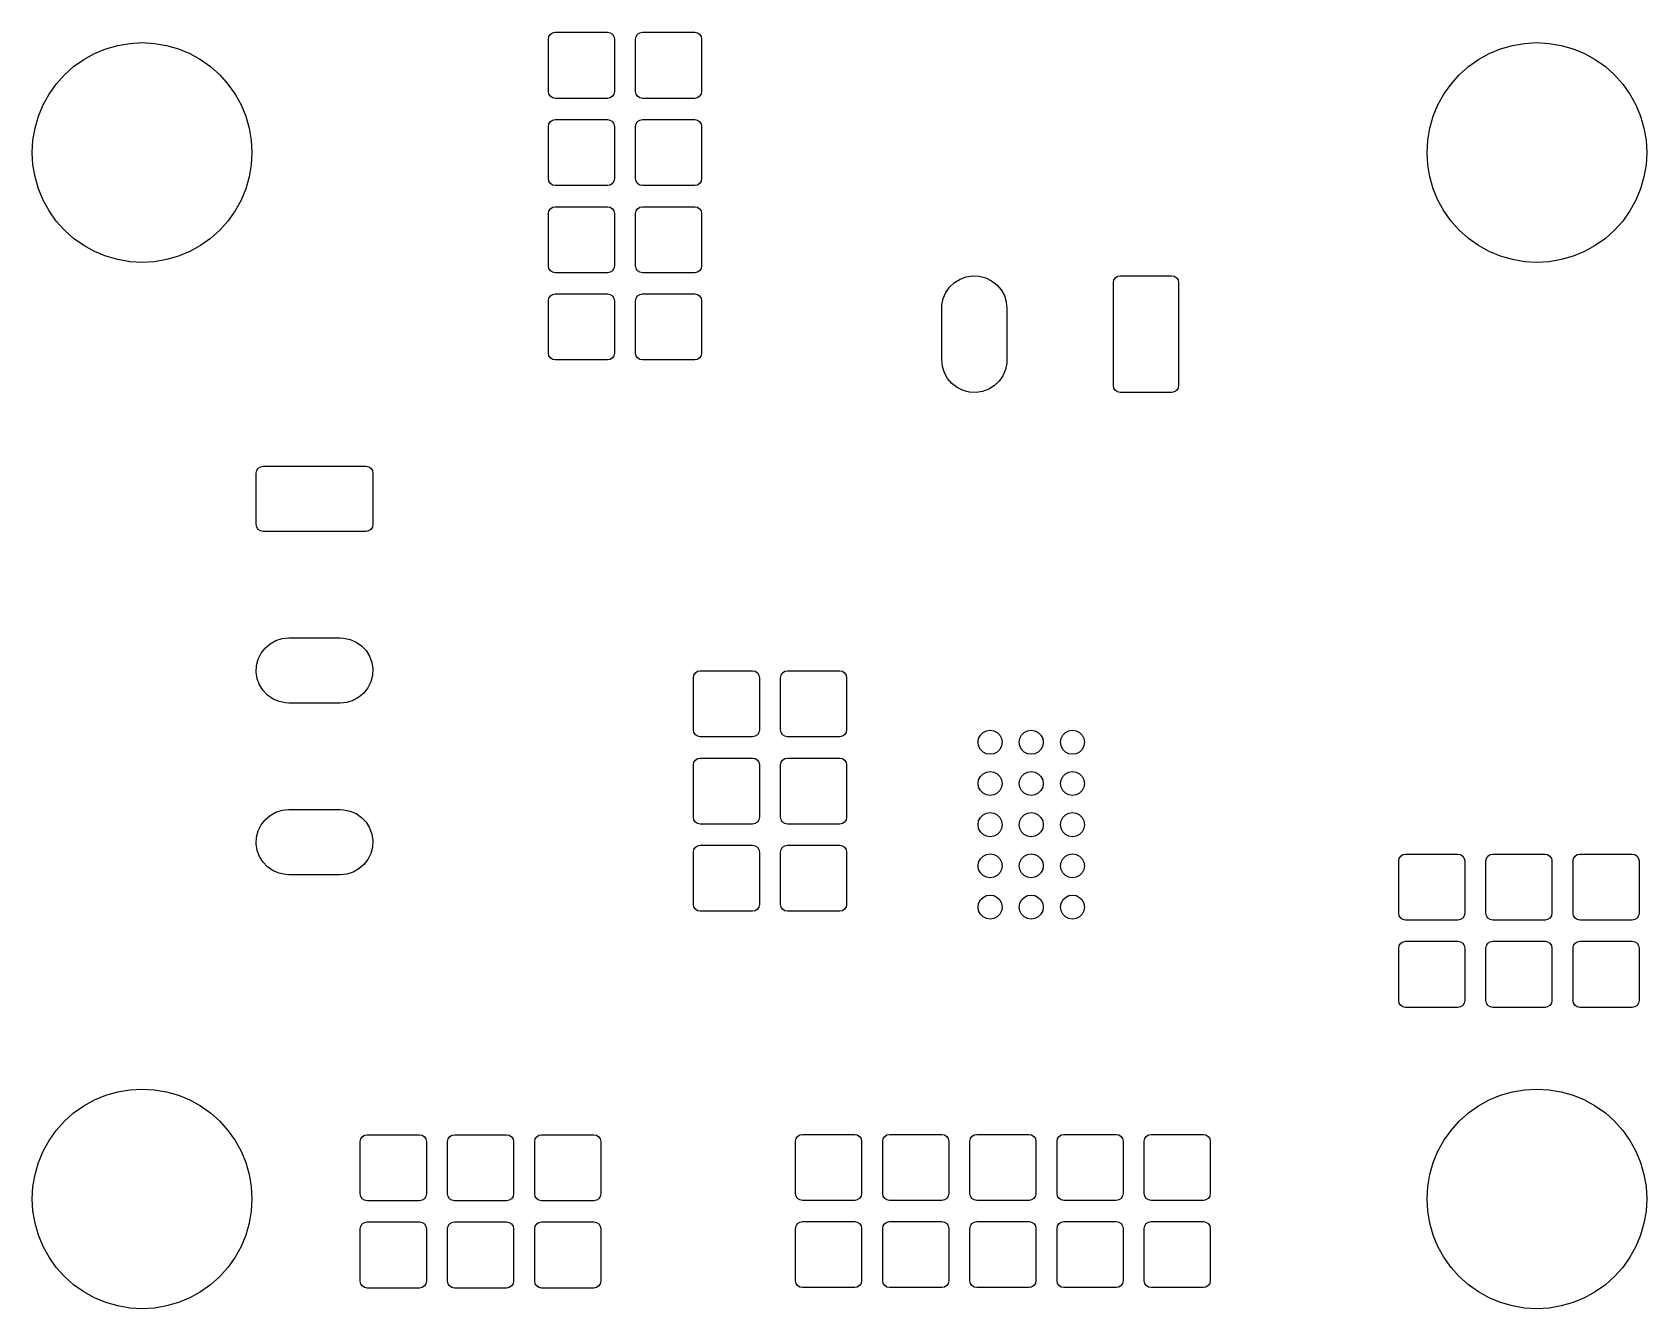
# Model space of a CAD drawing. Extents: x 0.17 to 2.02, y 0.27 to 1.74.
import ezdxf

# ---------------------------------------------------------------- set-up
doc = ezdxf.new("R2010")
doc.units = 0
doc.header["$MEASUREMENT"] = 0
doc.layers.add('BLACK', color=7, linetype='CONTINUOUS')

msp = doc.modelspace()

# ---------------------------------------------------------------- linework, layer by layer
at = {"layer": 'BLACK', "linetype": 'CONTINUOUS'}
for p, q in [((0.249729, 1.71891), (0.263304, 1.72283)), ((0.263304, 1.72283), (0.277233, 1.72519)), ((0.277233, 1.72519), (0.291339, 1.72598)), ((0.291339, 1.72598), (0.305444, 1.72519)), ((0.305444, 1.72519), (0.319373, 1.72283)), ((0.319373, 1.72283), (0.332949, 1.71891)), ((0.757402, 1.73), (0.758001, 1.73301)), ((0.757402, 1.67), (0.757402, 1.73)), ((0.758001, 1.73301), (0.759708, 1.73557)), ((0.759708, 1.73557), (0.762262, 1.73727)), ((0.762262, 1.73727), (0.765276, 1.73787)), ((0.765276, 1.73787), (0.825276, 1.73787)), ((0.825276, 1.73787), (0.828289, 1.73727)), ((0.828289, 1.73727), (0.830843, 1.73557)), ((0.830843, 1.73557), (0.83255, 1.73301)), ((0.83255, 1.73301), (0.83315, 1.73)), ((0.83315, 1.73), (0.83315, 1.67)), ((0.857402, 1.73), (0.858001, 1.73301)), ((0.857402, 1.67), (0.857402, 1.73)), ((0.858001, 1.73301), (0.859708, 1.73557)), ((0.859708, 1.73557), (0.862262, 1.73727)), ((0.862262, 1.73727), (0.865276, 1.73787)), ((0.865276, 1.73787), (0.925276, 1.73787)), ((0.925276, 1.73787), (0.928289, 1.73727)), ((0.928289, 1.73727), (0.930843, 1.73557)), ((0.930843, 1.73557), (0.93255, 1.73301)), ((0.93255, 1.73301), (0.93315, 1.73)), ((0.93315, 1.73), (0.93315, 1.67)), ((1.84973, 1.71891), (1.8633, 1.72283)), ((1.8633, 1.72283), (1.87723, 1.72519)), ((1.87723, 1.72519), (1.89134, 1.72598)), ((1.89134, 1.72598), (1.90544, 1.72519)), ((1.90544, 1.72519), (1.91937, 1.72283)), ((1.91937, 1.72283), (1.93295, 1.71891)), ((0.212789, 1.6985), (0.224311, 1.70667)), ((0.224311, 1.70667), (0.236676, 1.71351)), ((0.236676, 1.71351), (0.249729, 1.71891)), ((0.332949, 1.71891), (0.346001, 1.71351)), ((0.346001, 1.71351), (0.358366, 1.70667)), ((0.358366, 1.70667), (0.369888, 1.6985)), ((1.81279, 1.6985), (1.82431, 1.70667)), ((1.82431, 1.70667), (1.83668, 1.71351)), ((1.83668, 1.71351), (1.84973, 1.71891)), ((1.93295, 1.71891), (1.946, 1.71351)), ((1.946, 1.71351), (1.95837, 1.70667)), ((1.95837, 1.70667), (1.96989, 1.6985)), ((0.19284, 1.67855), (0.202254, 1.68908)), ((0.202254, 1.68908), (0.212789, 1.6985)), ((0.369888, 1.6985), (0.380423, 1.68908)), ((0.380423, 1.68908), (0.389837, 1.67855)), ((1.79284, 1.67855), (1.80225, 1.68908)), ((1.80225, 1.68908), (1.81279, 1.6985)), ((1.96989, 1.6985), (1.98042, 1.68908)), ((1.98042, 1.68908), (1.98984, 1.67855)), ((0.177831, 1.65466), (0.184665, 1.66703)), ((0.184665, 1.66703), (0.19284, 1.67855)), ((0.389837, 1.67855), (0.398012, 1.66703)), ((0.398012, 1.66703), (0.404846, 1.65466)), ((0.758001, 1.66699), (0.757402, 1.67)), ((0.759708, 1.66443), (0.758001, 1.66699)), ((0.83255, 1.66699), (0.830843, 1.66443)), ((0.83315, 1.67), (0.83255, 1.66699)), ((0.858001, 1.66699), (0.857402, 1.67)), ((0.859708, 1.66443), (0.858001, 1.66699)), ((0.93255, 1.66699), (0.930843, 1.66443)), ((0.93315, 1.67), (0.93255, 1.66699)), ((1.77783, 1.65466), (1.78466, 1.66703)), ((1.78466, 1.66703), (1.79284, 1.67855)), ((1.98984, 1.67855), (1.99801, 1.66703)), ((1.99801, 1.66703), (2.00485, 1.65466)), ((0.172424, 1.64161), (0.177831, 1.65466)), ((0.404846, 1.65466), (0.410253, 1.64161)), ((0.762262, 1.66273), (0.759708, 1.66443)), ((0.765276, 1.66213), (0.762262, 1.66273)), ((0.825276, 1.66213), (0.765276, 1.66213)), ((0.828289, 1.66273), (0.825276, 1.66213)), ((0.830843, 1.66443), (0.828289, 1.66273)), ((0.862262, 1.66273), (0.859708, 1.66443)), ((0.865276, 1.66213), (0.862262, 1.66273)), ((0.925276, 1.66213), (0.865276, 1.66213)), ((0.928289, 1.66273), (0.925276, 1.66213)), ((0.930843, 1.66443), (0.928289, 1.66273)), ((1.77242, 1.64161), (1.77783, 1.65466)), ((2.00485, 1.65466), (2.01025, 1.64161)), ((0.168513, 1.62803), (0.172424, 1.64161)), ((0.410253, 1.64161), (0.414164, 1.62803)), ((0.757402, 1.63), (0.758001, 1.63301)), ((0.757402, 1.57), (0.757402, 1.63)), ((0.758001, 1.63301), (0.759708, 1.63557)), ((0.759708, 1.63557), (0.762262, 1.63727)), ((0.762262, 1.63727), (0.765276, 1.63787)), ((0.765276, 1.63787), (0.825276, 1.63787)), ((0.825276, 1.63787), (0.828289, 1.63727)), ((0.828289, 1.63727), (0.830843, 1.63557)), ((0.830843, 1.63557), (0.83255, 1.63301)), ((0.83255, 1.63301), (0.83315, 1.63)), ((0.83315, 1.63), (0.83315, 1.57)), ((0.857402, 1.63), (0.858001, 1.63301)), ((0.857402, 1.57), (0.857402, 1.63)), ((0.858001, 1.63301), (0.859708, 1.63557)), ((0.859708, 1.63557), (0.862262, 1.63727)), ((0.862262, 1.63727), (0.865276, 1.63787)), ((0.865276, 1.63787), (0.925276, 1.63787)), ((0.925276, 1.63787), (0.928289, 1.63727)), ((0.928289, 1.63727), (0.930843, 1.63557)), ((0.930843, 1.63557), (0.93255, 1.63301)), ((0.93255, 1.63301), (0.93315, 1.63)), ((0.93315, 1.63), (0.93315, 1.57)), ((1.76851, 1.62803), (1.77242, 1.64161)), ((2.01025, 1.64161), (2.01416, 1.62803)), ((0.165354, 1.6), (0.166146, 1.61411)), ((0.166146, 1.61411), (0.168513, 1.62803)), ((0.414164, 1.62803), (0.416531, 1.61411)), ((0.416531, 1.61411), (0.417323, 1.6)), ((1.76535, 1.6), (1.76615, 1.61411)), ((1.76615, 1.61411), (1.76851, 1.62803)), ((2.01416, 1.62803), (2.01653, 1.61411)), ((2.01653, 1.61411), (2.01732, 1.6)), ((0.166146, 1.58589), (0.165354, 1.6)), ((0.417323, 1.6), (0.416531, 1.58589)), ((1.76615, 1.58589), (1.76535, 1.6)), ((2.01732, 1.6), (2.01653, 1.58589)), ((0.168513, 1.57197), (0.166146, 1.58589)), ((0.416531, 1.58589), (0.414164, 1.57197)), ((1.76851, 1.57197), (1.76615, 1.58589)), ((2.01653, 1.58589), (2.01416, 1.57197)), ((0.172424, 1.55839), (0.168513, 1.57197)), ((0.177831, 1.54534), (0.172424, 1.55839)), ((0.410253, 1.55839), (0.404846, 1.54534)), ((0.414164, 1.57197), (0.410253, 1.55839)), ((0.758001, 1.56699), (0.757402, 1.57)), ((0.759708, 1.56443), (0.758001, 1.56699)), ((0.762262, 1.56273), (0.759708, 1.56443)), ((0.765276, 1.56213), (0.762262, 1.56273)), ((0.825276, 1.56213), (0.765276, 1.56213)), ((0.828289, 1.56273), (0.825276, 1.56213)), ((0.830843, 1.56443), (0.828289, 1.56273)), ((0.83255, 1.56699), (0.830843, 1.56443)), ((0.83315, 1.57), (0.83255, 1.56699)), ((0.858001, 1.56699), (0.857402, 1.57)), ((0.859708, 1.56443), (0.858001, 1.56699)), ((0.862262, 1.56273), (0.859708, 1.56443)), ((0.865276, 1.56213), (0.862262, 1.56273)), ((0.925276, 1.56213), (0.865276, 1.56213)), ((0.928289, 1.56273), (0.925276, 1.56213)), ((0.930843, 1.56443), (0.928289, 1.56273)), ((0.93255, 1.56699), (0.930843, 1.56443)), ((0.93315, 1.57), (0.93255, 1.56699)), ((1.77242, 1.55839), (1.76851, 1.57197)), ((1.77783, 1.54534), (1.77242, 1.55839)), ((2.01025, 1.55839), (2.00485, 1.54534)), ((2.01416, 1.57197), (2.01025, 1.55839)), ((0.184665, 1.53297), (0.177831, 1.54534)), ((0.404846, 1.54534), (0.398012, 1.53297)), ((0.759708, 1.53557), (0.762262, 1.53727)), ((0.762262, 1.53727), (0.765276, 1.53787)), ((0.765276, 1.53787), (0.825276, 1.53787)), ((0.825276, 1.53787), (0.828289, 1.53727)), ((0.828289, 1.53727), (0.830843, 1.53557)), ((0.859708, 1.53557), (0.862262, 1.53727)), ((0.862262, 1.53727), (0.865276, 1.53787)), ((0.865276, 1.53787), (0.925276, 1.53787)), ((0.925276, 1.53787), (0.928289, 1.53727)), ((0.928289, 1.53727), (0.930843, 1.53557)), ((1.78466, 1.53297), (1.77783, 1.54534)), ((2.00485, 1.54534), (1.99801, 1.53297)), ((0.19284, 1.52145), (0.184665, 1.53297)), ((0.202254, 1.51092), (0.19284, 1.52145)), ((0.389837, 1.52145), (0.380423, 1.51092)), ((0.398012, 1.53297), (0.389837, 1.52145)), ((0.757402, 1.53), (0.758001, 1.53301)), ((0.757402, 1.47), (0.757402, 1.53)), ((0.758001, 1.53301), (0.759708, 1.53557)), ((0.830843, 1.53557), (0.83255, 1.53301)), ((0.83255, 1.53301), (0.83315, 1.53)), ((0.83315, 1.53), (0.83315, 1.47)), ((0.857402, 1.53), (0.858001, 1.53301)), ((0.857402, 1.47), (0.857402, 1.53)), ((0.858001, 1.53301), (0.859708, 1.53557)), ((0.930843, 1.53557), (0.93255, 1.53301)), ((0.93255, 1.53301), (0.93315, 1.53)), ((0.93315, 1.53), (0.93315, 1.47)), ((1.79284, 1.52145), (1.78466, 1.53297)), ((1.80225, 1.51092), (1.79284, 1.52145)), ((1.98984, 1.52145), (1.98042, 1.51092)), ((1.99801, 1.53297), (1.98984, 1.52145)), ((0.212789, 1.5015), (0.202254, 1.51092)), ((0.224311, 1.49333), (0.212789, 1.5015)), ((0.369888, 1.5015), (0.358366, 1.49333)), ((0.380423, 1.51092), (0.369888, 1.5015)), ((1.81279, 1.5015), (1.80225, 1.51092)), ((1.82431, 1.49333), (1.81279, 1.5015)), ((1.96989, 1.5015), (1.95837, 1.49333)), ((1.98042, 1.51092), (1.96989, 1.5015)), ((0.236676, 1.48649), (0.224311, 1.49333)), ((0.249729, 1.48109), (0.236676, 1.48649)), ((0.346001, 1.48649), (0.332949, 1.48109)), ((0.358366, 1.49333), (0.346001, 1.48649)), ((1.83668, 1.48649), (1.82431, 1.49333)), ((1.84973, 1.48109), (1.83668, 1.48649)), ((1.946, 1.48649), (1.93295, 1.48109)), ((1.95837, 1.49333), (1.946, 1.48649)), ((0.263304, 1.47717), (0.249729, 1.48109)), ((0.277233, 1.47481), (0.263304, 1.47717)), ((0.291339, 1.47402), (0.277233, 1.47481)), ((0.305444, 1.47481), (0.291339, 1.47402)), ((0.319373, 1.47717), (0.305444, 1.47481)), ((0.332949, 1.48109), (0.319373, 1.47717)), ((0.758001, 1.46699), (0.757402, 1.47)), ((0.759708, 1.46443), (0.758001, 1.46699)), ((0.762262, 1.46273), (0.759708, 1.46443)), ((0.830843, 1.46443), (0.828289, 1.46273)), ((0.83255, 1.46699), (0.830843, 1.46443)), ((0.83315, 1.47), (0.83255, 1.46699)), ((0.858001, 1.46699), (0.857402, 1.47)), ((0.859708, 1.46443), (0.858001, 1.46699)), ((0.862262, 1.46273), (0.859708, 1.46443)), ((0.930843, 1.46443), (0.928289, 1.46273)), ((0.93255, 1.46699), (0.930843, 1.46443)), ((0.93315, 1.47), (0.93255, 1.46699)), ((1.8633, 1.47717), (1.84973, 1.48109)), ((1.87723, 1.47481), (1.8633, 1.47717)), ((1.89134, 1.47402), (1.87723, 1.47481)), ((1.90544, 1.47481), (1.89134, 1.47402)), ((1.91937, 1.47717), (1.90544, 1.47481)), ((1.93295, 1.48109), (1.91937, 1.47717)), ((0.765276, 1.46213), (0.762262, 1.46273)), ((0.825276, 1.46213), (0.765276, 1.46213)), ((0.828289, 1.46273), (0.825276, 1.46213)), ((0.865276, 1.46213), (0.862262, 1.46273)), ((0.925276, 1.46213), (0.865276, 1.46213)), ((0.928289, 1.46273), (0.925276, 1.46213)), ((1.21336, 1.43941), (1.21768, 1.44562)), ((1.21768, 1.44562), (1.22317, 1.45084)), ((1.22317, 1.45084), (1.22959, 1.45484)), ((1.22959, 1.45484), (1.23669, 1.45747)), ((1.23669, 1.45747), (1.24417, 1.45861)), ((1.24417, 1.45861), (1.25173, 1.45823)), ((1.25173, 1.45823), (1.25905, 1.45633)), ((1.25905, 1.45633), (1.26585, 1.453)), ((1.26585, 1.453), (1.27183, 1.44837)), ((1.27183, 1.44837), (1.27676, 1.44263)), ((1.40551, 1.45079), (1.40611, 1.4538)), ((1.40551, 1.33268), (1.40551, 1.45079)), ((1.40611, 1.4538), (1.40782, 1.45636)), ((1.40782, 1.45636), (1.41037, 1.45806)), ((1.41037, 1.45806), (1.41339, 1.45866)), ((1.41339, 1.45866), (1.47244, 1.45866)), ((1.47244, 1.45866), (1.47545, 1.45806)), ((1.47545, 1.45806), (1.47801, 1.45636)), ((1.47801, 1.45636), (1.47972, 1.4538)), ((1.47972, 1.4538), (1.48031, 1.45079)), ((1.48031, 1.45079), (1.48031, 1.33268)), ((0.757402, 1.43), (0.758001, 1.43301)), ((0.757402, 1.37), (0.757402, 1.43)), ((0.758001, 1.43301), (0.759708, 1.43557)), ((0.759708, 1.43557), (0.762262, 1.43727)), ((0.762262, 1.43727), (0.765276, 1.43787)), ((0.765276, 1.43787), (0.825276, 1.43787)), ((0.825276, 1.43787), (0.828289, 1.43727)), ((0.828289, 1.43727), (0.830843, 1.43557)), ((0.830843, 1.43557), (0.83255, 1.43301)), ((0.83255, 1.43301), (0.83315, 1.43)), ((0.83315, 1.43), (0.83315, 1.37)), ((0.857402, 1.43), (0.858001, 1.43301)), ((0.857402, 1.37), (0.857402, 1.43)), ((0.858001, 1.43301), (0.859708, 1.43557)), ((0.859708, 1.43557), (0.862262, 1.43727)), ((0.862262, 1.43727), (0.865276, 1.43787)), ((0.865276, 1.43787), (0.925276, 1.43787)), ((0.925276, 1.43787), (0.928289, 1.43727)), ((0.928289, 1.43727), (0.930843, 1.43557)), ((0.930843, 1.43557), (0.93255, 1.43301)), ((0.93255, 1.43301), (0.93315, 1.43)), ((0.93315, 1.43), (0.93315, 1.37)), ((1.20885, 1.42504), (1.21038, 1.43246)), ((1.21038, 1.43246), (1.21336, 1.43941)), ((1.27676, 1.44263), (1.28043, 1.43601)), ((1.28043, 1.43601), (1.2827, 1.42879)), ((1.2827, 1.42879), (1.28346, 1.42126)), ((1.20866, 1.42126), (1.20885, 1.42504)), ((1.20866, 1.3622), (1.20866, 1.42126)), ((1.28346, 1.42126), (1.28346, 1.3622)), ((0.758001, 1.36699), (0.757402, 1.37)), ((0.759708, 1.36443), (0.758001, 1.36699)), ((0.762262, 1.36273), (0.759708, 1.36443)), ((0.765276, 1.36213), (0.762262, 1.36273)), ((0.825276, 1.36213), (0.765276, 1.36213)), ((0.828289, 1.36273), (0.825276, 1.36213)), ((0.830843, 1.36443), (0.828289, 1.36273)), ((0.83255, 1.36699), (0.830843, 1.36443)), ((0.83315, 1.37), (0.83255, 1.36699)), ((0.858001, 1.36699), (0.857402, 1.37)), ((0.859708, 1.36443), (0.858001, 1.36699)), ((0.862262, 1.36273), (0.859708, 1.36443)), ((0.865276, 1.36213), (0.862262, 1.36273)), ((0.925276, 1.36213), (0.865276, 1.36213)), ((0.928289, 1.36273), (0.925276, 1.36213)), ((0.930843, 1.36443), (0.928289, 1.36273)), ((0.93255, 1.36699), (0.930843, 1.36443)), ((0.93315, 1.37), (0.93255, 1.36699)), ((1.20943, 1.35468), (1.20866, 1.3622)), ((1.21169, 1.34746), (1.20943, 1.35468)), ((1.28327, 1.35842), (1.28175, 1.35101)), ((1.28346, 1.3622), (1.28327, 1.35842)), ((1.21537, 1.34084), (1.21169, 1.34746)), ((1.22029, 1.3351), (1.21537, 1.34084)), ((1.22628, 1.33046), (1.22029, 1.3351)), ((1.27444, 1.33784), (1.26896, 1.33263)), ((1.27876, 1.34405), (1.27444, 1.33784)), ((1.28175, 1.35101), (1.27876, 1.34405)), ((1.23307, 1.32713), (1.22628, 1.33046)), ((1.2404, 1.32523), (1.23307, 1.32713)), ((1.24796, 1.32485), (1.2404, 1.32523)), ((1.25544, 1.326), (1.24796, 1.32485)), ((1.26253, 1.32863), (1.25544, 1.326)), ((1.26896, 1.33263), (1.26253, 1.32863)), ((1.40611, 1.32966), (1.40551, 1.33268)), ((1.40782, 1.32711), (1.40611, 1.32966)), ((1.41037, 1.3254), (1.40782, 1.32711)), ((1.41339, 1.3248), (1.41037, 1.3254)), ((1.47244, 1.3248), (1.41339, 1.3248)), ((1.47545, 1.3254), (1.47244, 1.3248)), ((1.47801, 1.32711), (1.47545, 1.3254)), ((1.47972, 1.32966), (1.47801, 1.32711)), ((1.48031, 1.33268), (1.47972, 1.32966)), ((0.422244, 1.23228), (0.422843, 1.2353)), ((0.422244, 1.17323), (0.422244, 1.23228)), ((0.422843, 1.2353), (0.42455, 1.23785)), ((0.42455, 1.23785), (0.427105, 1.23956)), ((0.427105, 1.23956), (0.430118, 1.24016)), ((0.430118, 1.24016), (0.548228, 1.24016)), ((0.548228, 1.24016), (0.551242, 1.23956)), ((0.551242, 1.23956), (0.553796, 1.23785)), ((0.553796, 1.23785), (0.555503, 1.2353)), ((0.555503, 1.2353), (0.556102, 1.23228)), ((0.556102, 1.23228), (0.556102, 1.17323)), ((0.422843, 1.17022), (0.422244, 1.17323)), ((0.42455, 1.16766), (0.422843, 1.17022)), ((0.427105, 1.16595), (0.42455, 1.16766)), ((0.553796, 1.16766), (0.551242, 1.16595)), ((0.555503, 1.17022), (0.553796, 1.16766)), ((0.556102, 1.17323), (0.555503, 1.17022)), ((0.430118, 1.16535), (0.427105, 1.16595)), ((0.548228, 1.16535), (0.430118, 1.16535)), ((0.551242, 1.16595), (0.548228, 1.16535)), ((0.438279, 1.0366), (0.444896, 1.04028)), ((0.444896, 1.04028), (0.452117, 1.04254)), ((0.452117, 1.04254), (0.459646, 1.04331)), ((0.459646, 1.04331), (0.518701, 1.04331)), ((0.518701, 1.04331), (0.522485, 1.04312)), ((0.522485, 1.04312), (0.529897, 1.04159)), ((0.529897, 1.04159), (0.536852, 1.03861)), ((0.536852, 1.03861), (0.543063, 1.03428)), ((0.422675, 1.01157), (0.424572, 1.0189)), ((0.424572, 1.0189), (0.427905, 1.02569)), ((0.427905, 1.02569), (0.432537, 1.03167)), ((0.432537, 1.03167), (0.438279, 1.0366)), ((0.543063, 1.03428), (0.548277, 1.0288)), ((0.548277, 1.0288), (0.55228, 1.02238)), ((0.55228, 1.02238), (0.554908, 1.01528)), ((0.422292, 1.00401), (0.422675, 1.01157)), ((0.423438, 0.996531), (0.422292, 1.00401)), ((0.555671, 1.00024), (0.553774, 0.992916)), ((0.554908, 1.01528), (0.556054, 1.0078)), ((0.556054, 1.0078), (0.555671, 1.00024)), ((0.92374, 0.997717), (0.92434, 1.00073)), ((0.92434, 1.00073), (0.926046, 1.00328)), ((0.926046, 1.00328), (0.928601, 1.00499)), ((0.928601, 1.00499), (0.931614, 1.00559)), ((0.931614, 1.00559), (0.991614, 1.00559)), ((0.991614, 1.00559), (0.994627, 1.00499)), ((0.994627, 1.00499), (0.997182, 1.00328)), ((0.997182, 1.00328), (0.998889, 1.00073)), ((0.998889, 1.00073), (0.999488, 0.997717)), ((1.02374, 0.997717), (1.02434, 1.00073)), ((1.02434, 1.00073), (1.02605, 1.00328)), ((1.02605, 1.00328), (1.0286, 1.00499)), ((1.0286, 1.00499), (1.03161, 1.00559)), ((1.03161, 1.00559), (1.09161, 1.00559)), ((1.09161, 1.00559), (1.09463, 1.00499)), ((1.09463, 1.00499), (1.09718, 1.00328)), ((1.09718, 1.00328), (1.09889, 1.00073)), ((1.09889, 1.00073), (1.09949, 0.997717)), ((0.426066, 0.989434), (0.423438, 0.996531)), ((0.430069, 0.983012), (0.426066, 0.989434)), ((0.435283, 0.977527), (0.430069, 0.983012)), ((0.550441, 0.986121), (0.545809, 0.980137)), ((0.553774, 0.992916), (0.550441, 0.986121)), ((0.92374, 0.937717), (0.92374, 0.997717)), ((0.999488, 0.997717), (0.999488, 0.937717)), ((1.02374, 0.937717), (1.02374, 0.997717)), ((1.09949, 0.997717), (1.09949, 0.937717)), ((0.441495, 0.973204), (0.435283, 0.977527)), ((0.448449, 0.970219), (0.441495, 0.973204)), ((0.455862, 0.968696), (0.448449, 0.970219)), ((0.459646, 0.968504), (0.455862, 0.968696)), ((0.518701, 0.968504), (0.459646, 0.968504)), ((0.52623, 0.96927), (0.518701, 0.968504)), ((0.53345, 0.971535), (0.52623, 0.96927)), ((0.540067, 0.975208), (0.53345, 0.971535)), ((0.545809, 0.980137), (0.540067, 0.975208)), ((0.92434, 0.934703), (0.92374, 0.937717)), ((0.926046, 0.932149), (0.92434, 0.934703)), ((0.928601, 0.930442), (0.926046, 0.932149)), ((0.931614, 0.929843), (0.928601, 0.930442)), ((0.991614, 0.929843), (0.931614, 0.929843)), ((0.994627, 0.930442), (0.991614, 0.929843)), ((0.997182, 0.932149), (0.994627, 0.930442)), ((0.998889, 0.934703), (0.997182, 0.932149)), ((0.999488, 0.937717), (0.998889, 0.934703)), ((1.02434, 0.934703), (1.02374, 0.937717)), ((1.02605, 0.932149), (1.02434, 0.934703)), ((1.0286, 0.930442), (1.02605, 0.932149)), ((1.03161, 0.929843), (1.0286, 0.930442)), ((1.09161, 0.929843), (1.03161, 0.929843)), ((1.09463, 0.930442), (1.09161, 0.929843)), ((1.09718, 0.932149), (1.09463, 0.930442)), ((1.09889, 0.934703), (1.09718, 0.932149)), ((1.09949, 0.937717), (1.09889, 0.934703)), ((1.2503, 0.923622), (1.25097, 0.92788)), ((1.25097, 0.92788), (1.25293, 0.931721)), ((1.25293, 0.931721), (1.25598, 0.93477)), ((1.25598, 0.93477), (1.25982, 0.936727)), ((1.25982, 0.936727), (1.26407, 0.937402)), ((1.26407, 0.937402), (1.26833, 0.936727)), ((1.26833, 0.936727), (1.27217, 0.93477)), ((1.27217, 0.93477), (1.27522, 0.931721)), ((1.27522, 0.931721), (1.27718, 0.92788)), ((1.27718, 0.92788), (1.27785, 0.923622)), ((1.29754, 0.923622), (1.29821, 0.92788)), ((1.29821, 0.92788), (1.30017, 0.931721)), ((1.30017, 0.931721), (1.30322, 0.93477)), ((1.30322, 0.93477), (1.30706, 0.936727)), ((1.30706, 0.936727), (1.31132, 0.937402)), ((1.31132, 0.937402), (1.31558, 0.936727)), ((1.31558, 0.936727), (1.31942, 0.93477)), ((1.31942, 0.93477), (1.32247, 0.931721)), ((1.32247, 0.931721), (1.32442, 0.92788)), ((1.32442, 0.92788), (1.3251, 0.923622)), ((1.34478, 0.923622), (1.34546, 0.92788)), ((1.34546, 0.92788), (1.34742, 0.931721)), ((1.34742, 0.931721), (1.35046, 0.93477)), ((1.35046, 0.93477), (1.3543, 0.936727)), ((1.3543, 0.936727), (1.35856, 0.937402)), ((1.35856, 0.937402), (1.36282, 0.936727)), ((1.36282, 0.936727), (1.36666, 0.93477)), ((1.36666, 0.93477), (1.36971, 0.931721)), ((1.36971, 0.931721), (1.37167, 0.92788)), ((1.37167, 0.92788), (1.37234, 0.923622)), ((1.25097, 0.919364), (1.2503, 0.923622)), ((1.25293, 0.915523), (1.25097, 0.919364)), ((1.25598, 0.912474), (1.25293, 0.915523)), ((1.25982, 0.910517), (1.25598, 0.912474)), ((1.26407, 0.909843), (1.25982, 0.910517)), ((1.26833, 0.910517), (1.26407, 0.909843)), ((1.27217, 0.912474), (1.26833, 0.910517)), ((1.27522, 0.915523), (1.27217, 0.912474)), ((1.27718, 0.919364), (1.27522, 0.915523)), ((1.27785, 0.923622), (1.27718, 0.919364)), ((1.29821, 0.919364), (1.29754, 0.923622)), ((1.30017, 0.915523), (1.29821, 0.919364)), ((1.30322, 0.912474), (1.30017, 0.915523)), ((1.30706, 0.910517), (1.30322, 0.912474)), ((1.31132, 0.909843), (1.30706, 0.910517)), ((1.31558, 0.910517), (1.31132, 0.909843)), ((1.31942, 0.912474), (1.31558, 0.910517)), ((1.32247, 0.915523), (1.31942, 0.912474)), ((1.32442, 0.919364), (1.32247, 0.915523)), ((1.3251, 0.923622), (1.32442, 0.919364)), ((1.34546, 0.919364), (1.34478, 0.923622)), ((1.34742, 0.915523), (1.34546, 0.919364)), ((1.35046, 0.912474), (1.34742, 0.915523)), ((1.3543, 0.910517), (1.35046, 0.912474)), ((1.35856, 0.909843), (1.3543, 0.910517)), ((1.36282, 0.910517), (1.35856, 0.909843)), ((1.36666, 0.912474), (1.36282, 0.910517)), ((1.36971, 0.915523), (1.36666, 0.912474)), ((1.37167, 0.919364), (1.36971, 0.915523)), ((1.37234, 0.923622), (1.37167, 0.919364)), ((0.92374, 0.897717), (0.92434, 0.90073)), ((0.92374, 0.837717), (0.92374, 0.897717)), ((0.92434, 0.90073), (0.926046, 0.903284)), ((0.926046, 0.903284), (0.928601, 0.904991)), ((0.928601, 0.904991), (0.931614, 0.905591)), ((0.931614, 0.905591), (0.991614, 0.905591)), ((0.991614, 0.905591), (0.994627, 0.904991)), ((0.994627, 0.904991), (0.997182, 0.903284)), ((0.997182, 0.903284), (0.998889, 0.90073)), ((0.998889, 0.90073), (0.999488, 0.897717)), ((0.999488, 0.897717), (0.999488, 0.837717)), ((1.02374, 0.897717), (1.02434, 0.90073)), ((1.02374, 0.837717), (1.02374, 0.897717)), ((1.02434, 0.90073), (1.02605, 0.903284)), ((1.02605, 0.903284), (1.0286, 0.904991)), ((1.0286, 0.904991), (1.03161, 0.905591)), ((1.03161, 0.905591), (1.09161, 0.905591)), ((1.09161, 0.905591), (1.09463, 0.904991)), ((1.09463, 0.904991), (1.09718, 0.903284)), ((1.09718, 0.903284), (1.09889, 0.90073)), ((1.09889, 0.90073), (1.09949, 0.897717)), ((1.09949, 0.897717), (1.09949, 0.837717)), ((1.25598, 0.887526), (1.25982, 0.889483)), ((1.25982, 0.889483), (1.26407, 0.890157)), ((1.26407, 0.890157), (1.26833, 0.889483)), ((1.26833, 0.889483), (1.27217, 0.887526)), ((1.30322, 0.887526), (1.30706, 0.889483)), ((1.30706, 0.889483), (1.31132, 0.890157)), ((1.31132, 0.890157), (1.31558, 0.889483)), ((1.31558, 0.889483), (1.31942, 0.887526)), ((1.35046, 0.887526), (1.3543, 0.889483)), ((1.3543, 0.889483), (1.35856, 0.890157)), ((1.35856, 0.890157), (1.36282, 0.889483)), ((1.36282, 0.889483), (1.36666, 0.887526)), ((1.2503, 0.876378), (1.25097, 0.880636)), ((1.25097, 0.87212), (1.2503, 0.876378)), ((1.25097, 0.880636), (1.25293, 0.884477)), ((1.25293, 0.868279), (1.25097, 0.87212)), ((1.25293, 0.884477), (1.25598, 0.887526)), ((1.27217, 0.887526), (1.27522, 0.884477)), ((1.27522, 0.884477), (1.27718, 0.880636)), ((1.27718, 0.87212), (1.27522, 0.868279)), ((1.27718, 0.880636), (1.27785, 0.876378)), ((1.27785, 0.876378), (1.27718, 0.87212)), ((1.29754, 0.876378), (1.29821, 0.880636)), ((1.29821, 0.87212), (1.29754, 0.876378)), ((1.29821, 0.880636), (1.30017, 0.884477)), ((1.30017, 0.868279), (1.29821, 0.87212)), ((1.30017, 0.884477), (1.30322, 0.887526)), ((1.31942, 0.887526), (1.32247, 0.884477)), ((1.32247, 0.884477), (1.32442, 0.880636)), ((1.32442, 0.87212), (1.32247, 0.868279)), ((1.32442, 0.880636), (1.3251, 0.876378)), ((1.3251, 0.876378), (1.32442, 0.87212)), ((1.34478, 0.876378), (1.34546, 0.880636)), ((1.34546, 0.87212), (1.34478, 0.876378)), ((1.34546, 0.880636), (1.34742, 0.884477)), ((1.34742, 0.868279), (1.34546, 0.87212)), ((1.34742, 0.884477), (1.35046, 0.887526)), ((1.36666, 0.887526), (1.36971, 0.884477)), ((1.36971, 0.884477), (1.37167, 0.880636)), ((1.37167, 0.87212), (1.36971, 0.868279)), ((1.37167, 0.880636), (1.37234, 0.876378)), ((1.37234, 0.876378), (1.37167, 0.87212)), ((1.25598, 0.86523), (1.25293, 0.868279)), ((1.25982, 0.863273), (1.25598, 0.86523)), ((1.26407, 0.862598), (1.25982, 0.863273)), ((1.26833, 0.863273), (1.26407, 0.862598)), ((1.27217, 0.86523), (1.26833, 0.863273)), ((1.27522, 0.868279), (1.27217, 0.86523)), ((1.30322, 0.86523), (1.30017, 0.868279)), ((1.30706, 0.863273), (1.30322, 0.86523)), ((1.31132, 0.862598), (1.30706, 0.863273)), ((1.31558, 0.863273), (1.31132, 0.862598)), ((1.31942, 0.86523), (1.31558, 0.863273)), ((1.32247, 0.868279), (1.31942, 0.86523)), ((1.35046, 0.86523), (1.34742, 0.868279)), ((1.3543, 0.863273), (1.35046, 0.86523)), ((1.35856, 0.862598), (1.3543, 0.863273)), ((1.36282, 0.863273), (1.35856, 0.862598)), ((1.36666, 0.86523), (1.36282, 0.863273)), ((1.36971, 0.868279), (1.36666, 0.86523)), ((0.427905, 0.828839), (0.432537, 0.834824)), ((0.432537, 0.834824), (0.438279, 0.839753)), ((0.438279, 0.839753), (0.444896, 0.843426)), ((0.444896, 0.843426), (0.452117, 0.845691)), ((0.452117, 0.845691), (0.459646, 0.846457)), ((0.459646, 0.846457), (0.518701, 0.846457)), ((0.518701, 0.846457), (0.522485, 0.846265)), ((0.522485, 0.846265), (0.529897, 0.844741)), ((0.529897, 0.844741), (0.536852, 0.841757)), ((0.536852, 0.841757), (0.543063, 0.837434)), ((0.543063, 0.837434), (0.548277, 0.831949)), ((0.92434, 0.834703), (0.92374, 0.837717)), ((0.926046, 0.832149), (0.92434, 0.834703)), ((0.998889, 0.834703), (0.997182, 0.832149)), ((0.999488, 0.837717), (0.998889, 0.834703)), ((1.02434, 0.834703), (1.02374, 0.837717)), ((1.02605, 0.832149), (1.02434, 0.834703)), ((1.09889, 0.834703), (1.09718, 0.832149)), ((1.09949, 0.837717), (1.09889, 0.834703)), ((1.2503, 0.829134), (1.25097, 0.833392)), ((1.25097, 0.833392), (1.25293, 0.837233)), ((1.25293, 0.837233), (1.25598, 0.840282)), ((1.25598, 0.840282), (1.25982, 0.842239)), ((1.25982, 0.842239), (1.26407, 0.842913)), ((1.26407, 0.842913), (1.26833, 0.842239)), ((1.26833, 0.842239), (1.27217, 0.840282)), ((1.27217, 0.840282), (1.27522, 0.837233)), ((1.27522, 0.837233), (1.27718, 0.833392)), ((1.27718, 0.833392), (1.27785, 0.829134)), ((1.29754, 0.829134), (1.29821, 0.833392)), ((1.29821, 0.833392), (1.30017, 0.837233)), ((1.30017, 0.837233), (1.30322, 0.840282)), ((1.30322, 0.840282), (1.30706, 0.842239)), ((1.30706, 0.842239), (1.31132, 0.842913)), ((1.31132, 0.842913), (1.31558, 0.842239)), ((1.31558, 0.842239), (1.31942, 0.840282)), ((1.31942, 0.840282), (1.32247, 0.837233)), ((1.32247, 0.837233), (1.32442, 0.833392)), ((1.32442, 0.833392), (1.3251, 0.829134)), ((1.34478, 0.829134), (1.34546, 0.833392)), ((1.34546, 0.833392), (1.34742, 0.837233)), ((1.34742, 0.837233), (1.35046, 0.840282)), ((1.35046, 0.840282), (1.3543, 0.842239)), ((1.3543, 0.842239), (1.35856, 0.842913)), ((1.35856, 0.842913), (1.36282, 0.842239)), ((1.36282, 0.842239), (1.36666, 0.840282)), ((1.36666, 0.840282), (1.36971, 0.837233)), ((1.36971, 0.837233), (1.37167, 0.833392)), ((1.37167, 0.833392), (1.37234, 0.829134)), ((0.422675, 0.814719), (0.424572, 0.822045)), ((0.424572, 0.822045), (0.427905, 0.828839)), ((0.548277, 0.831949), (0.55228, 0.825527)), ((0.55228, 0.825527), (0.554908, 0.81843)), ((0.554908, 0.81843), (0.556054, 0.810949)), ((0.928601, 0.830442), (0.926046, 0.832149)), ((0.931614, 0.829843), (0.928601, 0.830442)), ((0.991614, 0.829843), (0.931614, 0.829843)), ((0.994627, 0.830442), (0.991614, 0.829843)), ((0.997182, 0.832149), (0.994627, 0.830442)), ((1.0286, 0.830442), (1.02605, 0.832149)), ((1.03161, 0.829843), (1.0286, 0.830442)), ((1.09161, 0.829843), (1.03161, 0.829843)), ((1.09463, 0.830442), (1.09161, 0.829843)), ((1.09718, 0.832149), (1.09463, 0.830442)), ((1.25097, 0.824876), (1.2503, 0.829134)), ((1.25293, 0.821034), (1.25097, 0.824876)), ((1.25598, 0.817986), (1.25293, 0.821034)), ((1.25982, 0.816029), (1.25598, 0.817986)), ((1.26407, 0.815354), (1.25982, 0.816029)), ((1.26833, 0.816029), (1.26407, 0.815354)), ((1.27217, 0.817986), (1.26833, 0.816029)), ((1.27522, 0.821034), (1.27217, 0.817986)), ((1.27718, 0.824876), (1.27522, 0.821034)), ((1.27785, 0.829134), (1.27718, 0.824876)), ((1.29821, 0.824876), (1.29754, 0.829134)), ((1.30017, 0.821034), (1.29821, 0.824876)), ((1.30322, 0.817986), (1.30017, 0.821034)), ((1.30706, 0.816029), (1.30322, 0.817986)), ((1.31132, 0.815354), (1.30706, 0.816029)), ((1.31558, 0.816029), (1.31132, 0.815354)), ((1.31942, 0.817986), (1.31558, 0.816029)), ((1.32247, 0.821034), (1.31942, 0.817986)), ((1.32442, 0.824876), (1.32247, 0.821034)), ((1.3251, 0.829134), (1.32442, 0.824876)), ((1.34546, 0.824876), (1.34478, 0.829134)), ((1.34742, 0.821034), (1.34546, 0.824876)), ((1.35046, 0.817986), (1.34742, 0.821034)), ((1.3543, 0.816029), (1.35046, 0.817986)), ((1.35856, 0.815354), (1.3543, 0.816029)), ((1.36282, 0.816029), (1.35856, 0.815354)), ((1.36666, 0.817986), (1.36282, 0.816029)), ((1.36971, 0.821034), (1.36666, 0.817986)), ((1.37167, 0.824876), (1.36971, 0.821034)), ((1.37234, 0.829134), (1.37167, 0.824876)), ((0.422292, 0.807161), (0.422675, 0.814719)), ((0.423438, 0.79968), (0.422292, 0.807161)), ((0.426066, 0.792584), (0.423438, 0.79968)), ((0.555671, 0.803391), (0.553774, 0.796065)), ((0.556054, 0.810949), (0.555671, 0.803391)), ((0.92374, 0.797717), (0.92434, 0.80073)), ((0.92374, 0.737717), (0.92374, 0.797717)), ((0.92434, 0.80073), (0.926046, 0.803284)), ((0.926046, 0.803284), (0.928601, 0.804991)), ((0.928601, 0.804991), (0.931614, 0.805591)), ((0.931614, 0.805591), (0.991614, 0.805591)), ((0.991614, 0.805591), (0.994627, 0.804991)), ((0.994627, 0.804991), (0.997182, 0.803284)), ((0.997182, 0.803284), (0.998889, 0.80073)), ((0.998889, 0.80073), (0.999488, 0.797717)), ((0.999488, 0.797717), (0.999488, 0.737717)), ((1.02374, 0.797717), (1.02434, 0.80073)), ((1.02374, 0.737717), (1.02374, 0.797717)), ((1.02434, 0.80073), (1.02605, 0.803284)), ((1.02605, 0.803284), (1.0286, 0.804991)), ((1.0286, 0.804991), (1.03161, 0.805591)), ((1.03161, 0.805591), (1.09161, 0.805591)), ((1.09161, 0.805591), (1.09463, 0.804991)), ((1.09463, 0.804991), (1.09718, 0.803284)), ((1.09718, 0.803284), (1.09889, 0.80073)), ((1.09889, 0.80073), (1.09949, 0.797717)), ((1.09949, 0.797717), (1.09949, 0.737717)), ((0.430069, 0.786161), (0.426066, 0.792584)), ((0.435283, 0.780676), (0.430069, 0.786161)), ((0.441495, 0.776353), (0.435283, 0.780676)), ((0.540067, 0.778357), (0.53345, 0.774685)), ((0.545809, 0.783287), (0.540067, 0.778357)), ((0.550441, 0.789271), (0.545809, 0.783287)), ((0.553774, 0.796065), (0.550441, 0.789271)), ((1.2503, 0.78189), (1.25097, 0.786148)), ((1.25097, 0.777632), (1.2503, 0.78189)), ((1.25097, 0.786148), (1.25293, 0.789989)), ((1.25293, 0.789989), (1.25598, 0.793038)), ((1.25598, 0.793038), (1.25982, 0.794995)), ((1.25982, 0.794995), (1.26407, 0.795669)), ((1.26407, 0.795669), (1.26833, 0.794995)), ((1.26833, 0.794995), (1.27217, 0.793038)), ((1.27217, 0.793038), (1.27522, 0.789989)), ((1.27522, 0.789989), (1.27718, 0.786148)), ((1.27718, 0.786148), (1.27785, 0.78189)), ((1.27785, 0.78189), (1.27718, 0.777632)), ((1.29754, 0.78189), (1.29821, 0.786148)), ((1.29821, 0.777632), (1.29754, 0.78189)), ((1.29821, 0.786148), (1.30017, 0.789989)), ((1.30017, 0.789989), (1.30322, 0.793038)), ((1.30322, 0.793038), (1.30706, 0.794995)), ((1.30706, 0.794995), (1.31132, 0.795669)), ((1.31132, 0.795669), (1.31558, 0.794995)), ((1.31558, 0.794995), (1.31942, 0.793038)), ((1.31942, 0.793038), (1.32247, 0.789989)), ((1.32247, 0.789989), (1.32442, 0.786148)), ((1.32442, 0.786148), (1.3251, 0.78189)), ((1.3251, 0.78189), (1.32442, 0.777632)), ((1.34478, 0.78189), (1.34546, 0.786148)), ((1.34546, 0.777632), (1.34478, 0.78189)), ((1.34546, 0.786148), (1.34742, 0.789989)), ((1.34742, 0.789989), (1.35046, 0.793038)), ((1.35046, 0.793038), (1.3543, 0.794995)), ((1.3543, 0.794995), (1.35856, 0.795669)), ((1.35856, 0.795669), (1.36282, 0.794995)), ((1.36282, 0.794995), (1.36666, 0.793038)), ((1.36666, 0.793038), (1.36971, 0.789989)), ((1.36971, 0.789989), (1.37167, 0.786148)), ((1.37167, 0.786148), (1.37234, 0.78189)), ((1.37234, 0.78189), (1.37167, 0.777632)), ((1.7328, 0.78748), (1.73339, 0.790494)), ((1.7328, 0.72748), (1.7328, 0.78748)), ((1.73339, 0.790494), (1.7351, 0.793048)), ((1.7351, 0.793048), (1.73766, 0.794755)), ((1.73766, 0.794755), (1.74067, 0.795354)), ((1.74067, 0.795354), (1.80067, 0.795354)), ((1.80067, 0.795354), (1.80368, 0.794755)), ((1.80368, 0.794755), (1.80624, 0.793048)), ((1.80624, 0.793048), (1.80794, 0.790494)), ((1.80794, 0.790494), (1.80854, 0.78748)), ((1.80854, 0.78748), (1.80854, 0.72748)), ((1.8328, 0.78748), (1.83339, 0.790494)), ((1.8328, 0.72748), (1.8328, 0.78748)), ((1.83339, 0.790494), (1.8351, 0.793048)), ((1.8351, 0.793048), (1.83766, 0.794755)), ((1.83766, 0.794755), (1.84067, 0.795354)), ((1.84067, 0.795354), (1.90067, 0.795354)), ((1.90067, 0.795354), (1.90368, 0.794755)), ((1.90368, 0.794755), (1.90624, 0.793048)), ((1.90624, 0.793048), (1.90794, 0.790494)), ((1.90794, 0.790494), (1.90854, 0.78748)), ((1.90854, 0.78748), (1.90854, 0.72748)), ((1.9328, 0.78748), (1.93339, 0.790494)), ((1.9328, 0.72748), (1.9328, 0.78748)), ((1.93339, 0.790494), (1.9351, 0.793048)), ((1.9351, 0.793048), (1.93766, 0.794755)), ((1.93766, 0.794755), (1.94067, 0.795354)), ((1.94067, 0.795354), (2.00067, 0.795354)), ((2.00067, 0.795354), (2.00368, 0.794755)), ((2.00368, 0.794755), (2.00624, 0.793048)), ((2.00624, 0.793048), (2.00794, 0.790494)), ((2.00794, 0.790494), (2.00854, 0.78748)), ((2.00854, 0.78748), (2.00854, 0.72748)), ((0.448449, 0.773369), (0.441495, 0.776353)), ((0.455862, 0.771845), (0.448449, 0.773369)), ((0.459646, 0.771654), (0.455862, 0.771845)), ((0.518701, 0.771654), (0.459646, 0.771654)), ((0.52623, 0.772419), (0.518701, 0.771654)), ((0.53345, 0.774685), (0.52623, 0.772419)), ((1.25293, 0.77379), (1.25097, 0.777632)), ((1.25598, 0.770742), (1.25293, 0.77379)), ((1.25982, 0.768785), (1.25598, 0.770742)), ((1.26407, 0.76811), (1.25982, 0.768785)), ((1.26833, 0.768785), (1.26407, 0.76811)), ((1.27217, 0.770742), (1.26833, 0.768785)), ((1.27522, 0.77379), (1.27217, 0.770742)), ((1.27718, 0.777632), (1.27522, 0.77379)), ((1.30017, 0.77379), (1.29821, 0.777632)), ((1.30322, 0.770742), (1.30017, 0.77379)), ((1.30706, 0.768785), (1.30322, 0.770742)), ((1.31132, 0.76811), (1.30706, 0.768785)), ((1.31558, 0.768785), (1.31132, 0.76811)), ((1.31942, 0.770742), (1.31558, 0.768785)), ((1.32247, 0.77379), (1.31942, 0.770742)), ((1.32442, 0.777632), (1.32247, 0.77379)), ((1.34742, 0.77379), (1.34546, 0.777632)), ((1.35046, 0.770742), (1.34742, 0.77379)), ((1.3543, 0.768785), (1.35046, 0.770742)), ((1.35856, 0.76811), (1.3543, 0.768785)), ((1.36282, 0.768785), (1.35856, 0.76811)), ((1.36666, 0.770742), (1.36282, 0.768785)), ((1.36971, 0.77379), (1.36666, 0.770742)), ((1.37167, 0.777632), (1.36971, 0.77379)), ((1.25097, 0.738904), (1.25293, 0.742745)), ((1.25293, 0.742745), (1.25598, 0.745794)), ((1.25598, 0.745794), (1.25982, 0.747751)), ((1.25982, 0.747751), (1.26407, 0.748425)), ((1.26407, 0.748425), (1.26833, 0.747751)), ((1.26833, 0.747751), (1.27217, 0.745794)), ((1.27217, 0.745794), (1.27522, 0.742745)), ((1.27522, 0.742745), (1.27718, 0.738904)), ((1.29821, 0.738904), (1.30017, 0.742745)), ((1.30017, 0.742745), (1.30322, 0.745794)), ((1.30322, 0.745794), (1.30706, 0.747751)), ((1.30706, 0.747751), (1.31132, 0.748425)), ((1.31132, 0.748425), (1.31558, 0.747751)), ((1.31558, 0.747751), (1.31942, 0.745794)), ((1.31942, 0.745794), (1.32247, 0.742745)), ((1.32247, 0.742745), (1.32442, 0.738904)), ((1.34546, 0.738904), (1.34742, 0.742745)), ((1.34742, 0.742745), (1.35046, 0.745794)), ((1.35046, 0.745794), (1.3543, 0.747751)), ((1.3543, 0.747751), (1.35856, 0.748425)), ((1.35856, 0.748425), (1.36282, 0.747751)), ((1.36282, 0.747751), (1.36666, 0.745794)), ((1.36666, 0.745794), (1.36971, 0.742745)), ((1.36971, 0.742745), (1.37167, 0.738904)), ((0.92434, 0.734703), (0.92374, 0.737717)), ((0.926046, 0.732149), (0.92434, 0.734703)), ((0.928601, 0.730442), (0.926046, 0.732149)), ((0.931614, 0.729843), (0.928601, 0.730442)), ((0.991614, 0.729843), (0.931614, 0.729843)), ((0.994627, 0.730442), (0.991614, 0.729843)), ((0.997182, 0.732149), (0.994627, 0.730442)), ((0.998889, 0.734703), (0.997182, 0.732149)), ((0.999488, 0.737717), (0.998889, 0.734703)), ((1.02434, 0.734703), (1.02374, 0.737717)), ((1.02605, 0.732149), (1.02434, 0.734703)), ((1.0286, 0.730442), (1.02605, 0.732149)), ((1.03161, 0.729843), (1.0286, 0.730442)), ((1.09161, 0.729843), (1.03161, 0.729843)), ((1.09463, 0.730442), (1.09161, 0.729843)), ((1.09718, 0.732149), (1.09463, 0.730442)), ((1.09889, 0.734703), (1.09718, 0.732149)), ((1.09949, 0.737717), (1.09889, 0.734703)), ((1.2503, 0.734646), (1.25097, 0.738904)), ((1.25097, 0.730388), (1.2503, 0.734646)), ((1.25293, 0.726546), (1.25097, 0.730388)), ((1.25598, 0.723498), (1.25293, 0.726546)), ((1.25982, 0.721541), (1.25598, 0.723498)), ((1.27217, 0.723498), (1.26833, 0.721541)), ((1.27522, 0.726546), (1.27217, 0.723498)), ((1.27718, 0.730388), (1.27522, 0.726546)), ((1.27718, 0.738904), (1.27785, 0.734646)), ((1.27785, 0.734646), (1.27718, 0.730388)), ((1.29754, 0.734646), (1.29821, 0.738904)), ((1.29821, 0.730388), (1.29754, 0.734646)), ((1.30017, 0.726546), (1.29821, 0.730388)), ((1.30322, 0.723498), (1.30017, 0.726546)), ((1.30706, 0.721541), (1.30322, 0.723498)), ((1.31942, 0.723498), (1.31558, 0.721541)), ((1.32247, 0.726546), (1.31942, 0.723498)), ((1.32442, 0.730388), (1.32247, 0.726546)), ((1.32442, 0.738904), (1.3251, 0.734646)), ((1.3251, 0.734646), (1.32442, 0.730388)), ((1.34478, 0.734646), (1.34546, 0.738904)), ((1.34546, 0.730388), (1.34478, 0.734646)), ((1.34742, 0.726546), (1.34546, 0.730388)), ((1.35046, 0.723498), (1.34742, 0.726546)), ((1.3543, 0.721541), (1.35046, 0.723498)), ((1.36666, 0.723498), (1.36282, 0.721541)), ((1.36971, 0.726546), (1.36666, 0.723498)), ((1.37167, 0.730388), (1.36971, 0.726546)), ((1.37167, 0.738904), (1.37234, 0.734646)), ((1.37234, 0.734646), (1.37167, 0.730388)), ((1.73339, 0.724467), (1.7328, 0.72748)), ((1.7351, 0.721913), (1.73339, 0.724467)), ((1.80794, 0.724467), (1.80624, 0.721913)), ((1.80854, 0.72748), (1.80794, 0.724467)), ((1.83339, 0.724467), (1.8328, 0.72748)), ((1.8351, 0.721913), (1.83339, 0.724467)), ((1.90794, 0.724467), (1.90624, 0.721913)), ((1.90854, 0.72748), (1.90794, 0.724467)), ((1.93339, 0.724467), (1.9328, 0.72748)), ((1.9351, 0.721913), (1.93339, 0.724467)), ((2.00794, 0.724467), (2.00624, 0.721913)), ((2.00854, 0.72748), (2.00794, 0.724467)), ((1.26407, 0.720866), (1.25982, 0.721541)), ((1.26833, 0.721541), (1.26407, 0.720866)), ((1.31132, 0.720866), (1.30706, 0.721541)), ((1.31558, 0.721541), (1.31132, 0.720866)), ((1.35856, 0.720866), (1.3543, 0.721541)), ((1.36282, 0.721541), (1.35856, 0.720866)), ((1.73766, 0.720206), (1.7351, 0.721913)), ((1.74067, 0.719606), (1.73766, 0.720206)), ((1.80067, 0.719606), (1.74067, 0.719606)), ((1.80368, 0.720206), (1.80067, 0.719606)), ((1.80624, 0.721913), (1.80368, 0.720206)), ((1.83766, 0.720206), (1.8351, 0.721913)), ((1.84067, 0.719606), (1.83766, 0.720206)), ((1.90067, 0.719606), (1.84067, 0.719606)), ((1.90368, 0.720206), (1.90067, 0.719606)), ((1.90624, 0.721913), (1.90368, 0.720206)), ((1.93766, 0.720206), (1.9351, 0.721913)), ((1.94067, 0.719606), (1.93766, 0.720206)), ((2.00067, 0.719606), (1.94067, 0.719606)), ((2.00368, 0.720206), (2.00067, 0.719606)), ((2.00624, 0.721913), (2.00368, 0.720206)), ((1.7328, 0.68748), (1.73339, 0.690494)), ((1.7328, 0.62748), (1.7328, 0.68748)), ((1.73339, 0.690494), (1.7351, 0.693048)), ((1.7351, 0.693048), (1.73766, 0.694755)), ((1.73766, 0.694755), (1.74067, 0.695354)), ((1.74067, 0.695354), (1.80067, 0.695354)), ((1.80067, 0.695354), (1.80368, 0.694755)), ((1.80368, 0.694755), (1.80624, 0.693048)), ((1.80624, 0.693048), (1.80794, 0.690494)), ((1.80794, 0.690494), (1.80854, 0.68748)), ((1.80854, 0.68748), (1.80854, 0.62748)), ((1.8328, 0.68748), (1.83339, 0.690494)), ((1.8328, 0.62748), (1.8328, 0.68748)), ((1.83339, 0.690494), (1.8351, 0.693048)), ((1.8351, 0.693048), (1.83766, 0.694755)), ((1.83766, 0.694755), (1.84067, 0.695354)), ((1.84067, 0.695354), (1.90067, 0.695354)), ((1.90067, 0.695354), (1.90368, 0.694755)), ((1.90368, 0.694755), (1.90624, 0.693048)), ((1.90624, 0.693048), (1.90794, 0.690494)), ((1.90794, 0.690494), (1.90854, 0.68748)), ((1.90854, 0.68748), (1.90854, 0.62748)), ((1.9328, 0.68748), (1.93339, 0.690494)), ((1.9328, 0.62748), (1.9328, 0.68748)), ((1.93339, 0.690494), (1.9351, 0.693048)), ((1.9351, 0.693048), (1.93766, 0.694755)), ((1.93766, 0.694755), (1.94067, 0.695354)), ((1.94067, 0.695354), (2.00067, 0.695354)), ((2.00067, 0.695354), (2.00368, 0.694755)), ((2.00368, 0.694755), (2.00624, 0.693048)), ((2.00624, 0.693048), (2.00794, 0.690494)), ((2.00794, 0.690494), (2.00854, 0.68748)), ((2.00854, 0.68748), (2.00854, 0.62748)), ((1.73339, 0.624467), (1.7328, 0.62748)), ((1.7351, 0.621913), (1.73339, 0.624467)), ((1.73766, 0.620206), (1.7351, 0.621913)), ((1.74067, 0.619606), (1.73766, 0.620206)), ((1.80067, 0.619606), (1.74067, 0.619606)), ((1.80368, 0.620206), (1.80067, 0.619606)), ((1.80624, 0.621913), (1.80368, 0.620206)), ((1.80794, 0.624467), (1.80624, 0.621913)), ((1.80854, 0.62748), (1.80794, 0.624467)), ((1.83339, 0.624467), (1.8328, 0.62748)), ((1.8351, 0.621913), (1.83339, 0.624467)), ((1.83766, 0.620206), (1.8351, 0.621913)), ((1.84067, 0.619606), (1.83766, 0.620206)), ((1.90067, 0.619606), (1.84067, 0.619606)), ((1.90368, 0.620206), (1.90067, 0.619606)), ((1.90624, 0.621913), (1.90368, 0.620206)), ((1.90794, 0.624467), (1.90624, 0.621913)), ((1.90854, 0.62748), (1.90794, 0.624467)), ((1.93339, 0.624467), (1.9328, 0.62748)), ((1.9351, 0.621913), (1.93339, 0.624467)), ((1.93766, 0.620206), (1.9351, 0.621913)), ((1.94067, 0.619606), (1.93766, 0.620206)), ((2.00067, 0.619606), (1.94067, 0.619606)), ((2.00368, 0.620206), (2.00067, 0.619606)), ((2.00624, 0.621913), (2.00368, 0.620206)), ((2.00794, 0.624467), (2.00624, 0.621913)), ((2.00854, 0.62748), (2.00794, 0.624467)), ((0.236676, 0.513508), (0.249729, 0.518914)), ((0.249729, 0.518914), (0.263304, 0.522826)), ((0.263304, 0.522826), (0.277233, 0.525192)), ((0.277233, 0.525192), (0.291339, 0.525984)), ((0.291339, 0.525984), (0.305444, 0.525192)), ((0.305444, 0.525192), (0.319373, 0.522826)), ((0.319373, 0.522826), (0.332949, 0.518914)), ((0.332949, 0.518914), (0.346001, 0.513508)), ((1.83668, 0.513508), (1.84973, 0.518914)), ((1.84973, 0.518914), (1.8633, 0.522826)), ((1.8633, 0.522826), (1.87723, 0.525192)), ((1.87723, 0.525192), (1.89134, 0.525984)), ((1.89134, 0.525984), (1.90544, 0.525192)), ((1.90544, 0.525192), (1.91937, 0.522826)), ((1.91937, 0.522826), (1.93295, 0.518914)), ((1.93295, 0.518914), (1.946, 0.513508)), ((0.212789, 0.498498), (0.224311, 0.506674)), ((0.224311, 0.506674), (0.236676, 0.513508)), ((0.346001, 0.513508), (0.358366, 0.506674)), ((0.358366, 0.506674), (0.369888, 0.498498)), ((1.81279, 0.498498), (1.82431, 0.506674)), ((1.82431, 0.506674), (1.83668, 0.513508)), ((1.946, 0.513508), (1.95837, 0.506674)), ((1.95837, 0.506674), (1.96989, 0.498498)), ((0.19284, 0.47855), (0.202254, 0.489084)), ((0.202254, 0.489084), (0.212789, 0.498498)), ((0.369888, 0.498498), (0.380423, 0.489084)), ((0.380423, 0.489084), (0.389837, 0.47855)), ((1.79284, 0.47855), (1.80225, 0.489084)), ((1.80225, 0.489084), (1.81279, 0.498498)), ((1.96989, 0.498498), (1.98042, 0.489084)), ((1.98042, 0.489084), (1.98984, 0.47855)), ((0.177831, 0.454663), (0.184665, 0.467028)), ((0.184665, 0.467028), (0.19284, 0.47855)), ((0.389837, 0.47855), (0.398012, 0.467028)), ((0.398012, 0.467028), (0.404846, 0.454663)), ((0.541654, 0.46563), (0.542253, 0.468643)), ((0.541654, 0.40563), (0.541654, 0.46563)), ((0.542253, 0.468643), (0.54396, 0.471198)), ((0.54396, 0.471198), (0.546514, 0.472905)), ((0.546514, 0.472905), (0.549528, 0.473504)), ((0.549528, 0.473504), (0.609528, 0.473504)), ((0.609528, 0.473504), (0.612541, 0.472905)), ((0.612541, 0.472905), (0.615095, 0.471198)), ((0.615095, 0.471198), (0.616802, 0.468643)), ((0.616802, 0.468643), (0.617402, 0.46563)), ((0.617402, 0.46563), (0.617402, 0.40563)), ((0.641654, 0.46563), (0.642253, 0.468643)), ((0.641654, 0.40563), (0.641654, 0.46563)), ((0.642253, 0.468643), (0.64396, 0.471198)), ((0.64396, 0.471198), (0.646514, 0.472905)), ((0.646514, 0.472905), (0.649528, 0.473504)), ((0.649528, 0.473504), (0.709528, 0.473504)), ((0.709528, 0.473504), (0.712541, 0.472905)), ((0.712541, 0.472905), (0.715095, 0.471198)), ((0.715095, 0.471198), (0.716802, 0.468643)), ((0.716802, 0.468643), (0.717402, 0.46563)), ((0.717402, 0.46563), (0.717402, 0.40563)), ((0.741654, 0.46563), (0.742253, 0.468643)), ((0.741654, 0.40563), (0.741654, 0.46563)), ((0.742253, 0.468643), (0.74396, 0.471198)), ((0.74396, 0.471198), (0.746514, 0.472905)), ((0.746514, 0.472905), (0.749528, 0.473504)), ((0.749528, 0.473504), (0.809528, 0.473504)), ((0.809528, 0.473504), (0.812541, 0.472905)), ((0.812541, 0.472905), (0.815095, 0.471198)), ((0.815095, 0.471198), (0.816802, 0.468643)), ((0.816802, 0.468643), (0.817402, 0.46563)), ((0.817402, 0.46563), (0.817402, 0.40563)), ((1.04087, 0.466073), (1.04147, 0.469086)), ((1.04087, 0.406073), (1.04087, 0.466073)), ((1.04147, 0.469086), (1.04317, 0.471641)), ((1.04317, 0.471641), (1.04573, 0.473347)), ((1.04573, 0.473347), (1.04874, 0.473947)), ((1.04874, 0.473947), (1.10874, 0.473947)), ((1.10874, 0.473947), (1.11175, 0.473347)), ((1.11175, 0.473347), (1.11431, 0.471641)), ((1.11431, 0.471641), (1.11601, 0.469086)), ((1.11601, 0.469086), (1.11661, 0.466073)), ((1.11661, 0.466073), (1.11661, 0.406073)), ((1.14087, 0.466073), (1.14147, 0.469086)), ((1.14087, 0.406073), (1.14087, 0.466073)), ((1.14147, 0.469086), (1.14317, 0.471641)), ((1.14317, 0.471641), (1.14573, 0.473347)), ((1.14573, 0.473347), (1.14874, 0.473947)), ((1.14874, 0.473947), (1.20874, 0.473947)), ((1.20874, 0.473947), (1.21175, 0.473347)), ((1.21175, 0.473347), (1.21431, 0.471641)), ((1.21431, 0.471641), (1.21601, 0.469086)), ((1.21601, 0.469086), (1.21661, 0.466073)), ((1.21661, 0.466073), (1.21661, 0.406073)), ((1.24087, 0.466073), (1.24147, 0.469086)), ((1.24087, 0.406073), (1.24087, 0.466073)), ((1.24147, 0.469086), (1.24317, 0.471641)), ((1.24317, 0.471641), (1.24573, 0.473347)), ((1.24573, 0.473347), (1.24874, 0.473947)), ((1.24874, 0.473947), (1.30874, 0.473947)), ((1.30874, 0.473947), (1.31175, 0.473347)), ((1.31175, 0.473347), (1.31431, 0.471641)), ((1.31431, 0.471641), (1.31601, 0.469086)), ((1.31601, 0.469086), (1.31661, 0.466073)), ((1.31661, 0.466073), (1.31661, 0.406073)), ((1.34087, 0.466073), (1.34147, 0.469086)), ((1.34087, 0.406073), (1.34087, 0.466073)), ((1.34147, 0.469086), (1.34317, 0.471641)), ((1.34317, 0.471641), (1.34573, 0.473347)), ((1.34573, 0.473347), (1.34874, 0.473947)), ((1.34874, 0.473947), (1.40874, 0.473947)), ((1.40874, 0.473947), (1.41175, 0.473347)), ((1.41175, 0.473347), (1.41431, 0.471641)), ((1.41431, 0.471641), (1.41601, 0.469086)), ((1.41601, 0.469086), (1.41661, 0.466073)), ((1.41661, 0.466073), (1.41661, 0.406073)), ((1.44087, 0.466073), (1.44147, 0.469086)), ((1.44087, 0.406073), (1.44087, 0.466073)), ((1.44147, 0.469086), (1.44317, 0.471641)), ((1.44317, 0.471641), (1.44573, 0.473347)), ((1.44573, 0.473347), (1.44874, 0.473947)), ((1.44874, 0.473947), (1.50874, 0.473947)), ((1.50874, 0.473947), (1.51175, 0.473347)), ((1.51175, 0.473347), (1.51431, 0.471641)), ((1.51431, 0.471641), (1.51601, 0.469086)), ((1.51601, 0.469086), (1.51661, 0.466073)), ((1.51661, 0.466073), (1.51661, 0.406073)), ((1.77783, 0.454663), (1.78466, 0.467028)), ((1.78466, 0.467028), (1.79284, 0.47855)), ((1.98984, 0.47855), (1.99801, 0.467028)), ((1.99801, 0.467028), (2.00485, 0.454663)), ((0.172424, 0.44161), (0.177831, 0.454663)), ((0.404846, 0.454663), (0.410253, 0.44161)), ((1.77242, 0.44161), (1.77783, 0.454663)), ((2.00485, 0.454663), (2.01025, 0.44161)), ((0.166146, 0.414106), (0.168513, 0.428034)), ((0.168513, 0.428034), (0.172424, 0.44161)), ((0.410253, 0.44161), (0.414164, 0.428034)), ((0.414164, 0.428034), (0.416531, 0.414106)), ((1.76615, 0.414106), (1.76851, 0.428034)), ((1.76851, 0.428034), (1.77242, 0.44161)), ((2.01025, 0.44161), (2.01416, 0.428034)), ((2.01416, 0.428034), (2.01653, 0.414106)), ((0.165354, 0.4), (0.166146, 0.414106)), ((0.416531, 0.414106), (0.417323, 0.4)), ((1.76535, 0.4), (1.76615, 0.414106)), ((2.01653, 0.414106), (2.01732, 0.4)), ((0.166146, 0.385894), (0.165354, 0.4)), ((0.417323, 0.4), (0.416531, 0.385894)), ((0.542253, 0.402617), (0.541654, 0.40563)), ((0.54396, 0.400062), (0.542253, 0.402617)), ((0.546514, 0.398355), (0.54396, 0.400062)), ((0.549528, 0.397756), (0.546514, 0.398355)), ((0.609528, 0.397756), (0.549528, 0.397756)), ((0.612541, 0.398355), (0.609528, 0.397756)), ((0.615095, 0.400062), (0.612541, 0.398355)), ((0.616802, 0.402617), (0.615095, 0.400062)), ((0.617402, 0.40563), (0.616802, 0.402617)), ((0.642253, 0.402617), (0.641654, 0.40563)), ((0.64396, 0.400062), (0.642253, 0.402617)), ((0.646514, 0.398355), (0.64396, 0.400062)), ((0.649528, 0.397756), (0.646514, 0.398355)), ((0.709528, 0.397756), (0.649528, 0.397756)), ((0.712541, 0.398355), (0.709528, 0.397756)), ((0.715095, 0.400062), (0.712541, 0.398355)), ((0.716802, 0.402617), (0.715095, 0.400062)), ((0.717402, 0.40563), (0.716802, 0.402617)), ((0.742253, 0.402617), (0.741654, 0.40563)), ((0.74396, 0.400062), (0.742253, 0.402617)), ((0.746514, 0.398355), (0.74396, 0.400062)), ((0.749528, 0.397756), (0.746514, 0.398355)), ((0.809528, 0.397756), (0.749528, 0.397756)), ((0.812541, 0.398355), (0.809528, 0.397756)), ((0.815095, 0.400062), (0.812541, 0.398355)), ((0.816802, 0.402617), (0.815095, 0.400062)), ((0.817402, 0.40563), (0.816802, 0.402617)), ((1.04147, 0.40306), (1.04087, 0.406073)), ((1.04317, 0.400505), (1.04147, 0.40306)), ((1.04573, 0.398798), (1.04317, 0.400505)), ((1.04874, 0.398199), (1.04573, 0.398798)), ((1.10874, 0.398199), (1.04874, 0.398199)), ((1.11175, 0.398798), (1.10874, 0.398199)), ((1.11431, 0.400505), (1.11175, 0.398798)), ((1.11601, 0.40306), (1.11431, 0.400505)), ((1.11661, 0.406073), (1.11601, 0.40306)), ((1.14147, 0.40306), (1.14087, 0.406073)), ((1.14317, 0.400505), (1.14147, 0.40306)), ((1.14573, 0.398798), (1.14317, 0.400505)), ((1.14874, 0.398199), (1.14573, 0.398798)), ((1.20874, 0.398199), (1.14874, 0.398199)), ((1.21175, 0.398798), (1.20874, 0.398199)), ((1.21431, 0.400505), (1.21175, 0.398798)), ((1.21601, 0.40306), (1.21431, 0.400505)), ((1.21661, 0.406073), (1.21601, 0.40306)), ((1.24147, 0.40306), (1.24087, 0.406073)), ((1.24317, 0.400505), (1.24147, 0.40306)), ((1.24573, 0.398798), (1.24317, 0.400505)), ((1.24874, 0.398199), (1.24573, 0.398798)), ((1.30874, 0.398199), (1.24874, 0.398199)), ((1.31175, 0.398798), (1.30874, 0.398199)), ((1.31431, 0.400505), (1.31175, 0.398798)), ((1.31601, 0.40306), (1.31431, 0.400505)), ((1.31661, 0.406073), (1.31601, 0.40306)), ((1.34147, 0.40306), (1.34087, 0.406073)), ((1.34317, 0.400505), (1.34147, 0.40306)), ((1.34573, 0.398798), (1.34317, 0.400505)), ((1.34874, 0.398199), (1.34573, 0.398798)), ((1.40874, 0.398199), (1.34874, 0.398199)), ((1.41175, 0.398798), (1.40874, 0.398199)), ((1.41431, 0.400505), (1.41175, 0.398798)), ((1.41601, 0.40306), (1.41431, 0.400505)), ((1.41661, 0.406073), (1.41601, 0.40306)), ((1.44147, 0.40306), (1.44087, 0.406073)), ((1.44317, 0.400505), (1.44147, 0.40306)), ((1.44573, 0.398798), (1.44317, 0.400505)), ((1.44874, 0.398199), (1.44573, 0.398798)), ((1.50874, 0.398199), (1.44874, 0.398199)), ((1.51175, 0.398798), (1.50874, 0.398199)), ((1.51431, 0.400505), (1.51175, 0.398798)), ((1.51601, 0.40306), (1.51431, 0.400505)), ((1.51661, 0.406073), (1.51601, 0.40306)), ((1.76615, 0.385894), (1.76535, 0.4)), ((2.01732, 0.4), (2.01653, 0.385894)), ((0.168513, 0.371966), (0.166146, 0.385894)), ((0.172424, 0.35839), (0.168513, 0.371966)), ((0.414164, 0.371966), (0.410253, 0.35839)), ((0.416531, 0.385894), (0.414164, 0.371966)), ((0.542253, 0.368643), (0.54396, 0.371198)), ((0.54396, 0.371198), (0.546514, 0.372905)), ((0.546514, 0.372905), (0.549528, 0.373504)), ((0.549528, 0.373504), (0.609528, 0.373504)), ((0.609528, 0.373504), (0.612541, 0.372905)), ((0.612541, 0.372905), (0.615095, 0.371198)), ((0.615095, 0.371198), (0.616802, 0.368643)), ((0.642253, 0.368643), (0.64396, 0.371198)), ((0.64396, 0.371198), (0.646514, 0.372905)), ((0.646514, 0.372905), (0.649528, 0.373504)), ((0.649528, 0.373504), (0.709528, 0.373504)), ((0.709528, 0.373504), (0.712541, 0.372905)), ((0.712541, 0.372905), (0.715095, 0.371198)), ((0.715095, 0.371198), (0.716802, 0.368643)), ((0.742253, 0.368643), (0.74396, 0.371198)), ((0.74396, 0.371198), (0.746514, 0.372905)), ((0.746514, 0.372905), (0.749528, 0.373504)), ((0.749528, 0.373504), (0.809528, 0.373504)), ((0.809528, 0.373504), (0.812541, 0.372905)), ((0.812541, 0.372905), (0.815095, 0.371198)), ((0.815095, 0.371198), (0.816802, 0.368643)), ((1.04147, 0.369086), (1.04317, 0.371641)), ((1.04317, 0.371641), (1.04573, 0.373347)), ((1.04573, 0.373347), (1.04874, 0.373947)), ((1.04874, 0.373947), (1.10874, 0.373947)), ((1.10874, 0.373947), (1.11175, 0.373347)), ((1.11175, 0.373347), (1.11431, 0.371641)), ((1.11431, 0.371641), (1.11601, 0.369086)), ((1.14147, 0.369086), (1.14317, 0.371641)), ((1.14317, 0.371641), (1.14573, 0.373347)), ((1.14573, 0.373347), (1.14874, 0.373947)), ((1.14874, 0.373947), (1.20874, 0.373947)), ((1.20874, 0.373947), (1.21175, 0.373347)), ((1.21175, 0.373347), (1.21431, 0.371641)), ((1.21431, 0.371641), (1.21601, 0.369086)), ((1.24147, 0.369086), (1.24317, 0.371641)), ((1.24317, 0.371641), (1.24573, 0.373347)), ((1.24573, 0.373347), (1.24874, 0.373947)), ((1.24874, 0.373947), (1.30874, 0.373947)), ((1.30874, 0.373947), (1.31175, 0.373347)), ((1.31175, 0.373347), (1.31431, 0.371641)), ((1.31431, 0.371641), (1.31601, 0.369086)), ((1.34147, 0.369086), (1.34317, 0.371641)), ((1.34317, 0.371641), (1.34573, 0.373347)), ((1.34573, 0.373347), (1.34874, 0.373947)), ((1.34874, 0.373947), (1.40874, 0.373947)), ((1.40874, 0.373947), (1.41175, 0.373347)), ((1.41175, 0.373347), (1.41431, 0.371641)), ((1.41431, 0.371641), (1.41601, 0.369086)), ((1.44147, 0.369086), (1.44317, 0.371641)), ((1.44317, 0.371641), (1.44573, 0.373347)), ((1.44573, 0.373347), (1.44874, 0.373947)), ((1.44874, 0.373947), (1.50874, 0.373947)), ((1.50874, 0.373947), (1.51175, 0.373347)), ((1.51175, 0.373347), (1.51431, 0.371641)), ((1.51431, 0.371641), (1.51601, 0.369086)), ((1.76851, 0.371966), (1.76615, 0.385894)), ((1.77242, 0.35839), (1.76851, 0.371966)), ((2.01416, 0.371966), (2.01025, 0.35839)), ((2.01653, 0.385894), (2.01416, 0.371966)), ((0.177831, 0.345337), (0.172424, 0.35839)), ((0.410253, 0.35839), (0.404846, 0.345337)), ((0.541654, 0.36563), (0.542253, 0.368643)), ((0.541654, 0.30563), (0.541654, 0.36563)), ((0.616802, 0.368643), (0.617402, 0.36563)), ((0.617402, 0.36563), (0.617402, 0.30563)), ((0.641654, 0.36563), (0.642253, 0.368643)), ((0.641654, 0.30563), (0.641654, 0.36563)), ((0.716802, 0.368643), (0.717402, 0.36563)), ((0.717402, 0.36563), (0.717402, 0.30563)), ((0.741654, 0.36563), (0.742253, 0.368643)), ((0.741654, 0.30563), (0.741654, 0.36563)), ((0.816802, 0.368643), (0.817402, 0.36563)), ((0.817402, 0.36563), (0.817402, 0.30563)), ((1.04087, 0.366073), (1.04147, 0.369086)), ((1.04087, 0.306073), (1.04087, 0.366073)), ((1.11601, 0.369086), (1.11661, 0.366073)), ((1.11661, 0.366073), (1.11661, 0.306073)), ((1.14087, 0.366073), (1.14147, 0.369086)), ((1.14087, 0.306073), (1.14087, 0.366073)), ((1.21601, 0.369086), (1.21661, 0.366073)), ((1.21661, 0.366073), (1.21661, 0.306073)), ((1.24087, 0.366073), (1.24147, 0.369086)), ((1.24087, 0.306073), (1.24087, 0.366073)), ((1.31601, 0.369086), (1.31661, 0.366073)), ((1.31661, 0.366073), (1.31661, 0.306073)), ((1.34087, 0.366073), (1.34147, 0.369086)), ((1.34087, 0.306073), (1.34087, 0.366073)), ((1.41601, 0.369086), (1.41661, 0.366073)), ((1.41661, 0.366073), (1.41661, 0.306073)), ((1.44087, 0.366073), (1.44147, 0.369086)), ((1.44087, 0.306073), (1.44087, 0.366073)), ((1.51601, 0.369086), (1.51661, 0.366073)), ((1.51661, 0.366073), (1.51661, 0.306073)), ((1.77783, 0.345337), (1.77242, 0.35839)), ((2.01025, 0.35839), (2.00485, 0.345337)), ((0.184665, 0.332972), (0.177831, 0.345337)), ((0.404846, 0.345337), (0.398012, 0.332972)), ((1.78466, 0.332972), (1.77783, 0.345337)), ((2.00485, 0.345337), (1.99801, 0.332972)), ((0.19284, 0.32145), (0.184665, 0.332972)), ((0.202254, 0.310916), (0.19284, 0.32145)), ((0.389837, 0.32145), (0.380423, 0.310916)), ((0.398012, 0.332972), (0.389837, 0.32145)), ((1.79284, 0.32145), (1.78466, 0.332972)), ((1.80225, 0.310916), (1.79284, 0.32145)), ((1.98984, 0.32145), (1.98042, 0.310916)), ((1.99801, 0.332972), (1.98984, 0.32145)), ((0.212789, 0.301502), (0.202254, 0.310916)), ((0.224311, 0.293326), (0.212789, 0.301502)), ((0.369888, 0.301502), (0.358366, 0.293326)), ((0.380423, 0.310916), (0.369888, 0.301502)), ((0.542253, 0.302617), (0.541654, 0.30563)), ((0.54396, 0.300062), (0.542253, 0.302617)), ((0.546514, 0.298355), (0.54396, 0.300062)), ((0.549528, 0.297756), (0.546514, 0.298355)), ((0.609528, 0.297756), (0.549528, 0.297756)), ((0.612541, 0.298355), (0.609528, 0.297756)), ((0.615095, 0.300062), (0.612541, 0.298355)), ((0.616802, 0.302617), (0.615095, 0.300062)), ((0.617402, 0.30563), (0.616802, 0.302617)), ((0.642253, 0.302617), (0.641654, 0.30563)), ((0.64396, 0.300062), (0.642253, 0.302617)), ((0.646514, 0.298355), (0.64396, 0.300062)), ((0.649528, 0.297756), (0.646514, 0.298355)), ((0.709528, 0.297756), (0.649528, 0.297756)), ((0.712541, 0.298355), (0.709528, 0.297756)), ((0.715095, 0.300062), (0.712541, 0.298355)), ((0.716802, 0.302617), (0.715095, 0.300062)), ((0.717402, 0.30563), (0.716802, 0.302617)), ((0.742253, 0.302617), (0.741654, 0.30563)), ((0.74396, 0.300062), (0.742253, 0.302617)), ((0.746514, 0.298355), (0.74396, 0.300062)), ((0.749528, 0.297756), (0.746514, 0.298355)), ((0.809528, 0.297756), (0.749528, 0.297756)), ((0.812541, 0.298355), (0.809528, 0.297756)), ((0.815095, 0.300062), (0.812541, 0.298355)), ((0.816802, 0.302617), (0.815095, 0.300062)), ((0.817402, 0.30563), (0.816802, 0.302617)), ((1.04147, 0.30306), (1.04087, 0.306073)), ((1.04317, 0.300505), (1.04147, 0.30306)), ((1.04573, 0.298798), (1.04317, 0.300505)), ((1.04874, 0.298199), (1.04573, 0.298798)), ((1.10874, 0.298199), (1.04874, 0.298199)), ((1.11175, 0.298798), (1.10874, 0.298199)), ((1.11431, 0.300505), (1.11175, 0.298798)), ((1.11601, 0.30306), (1.11431, 0.300505)), ((1.11661, 0.306073), (1.11601, 0.30306)), ((1.14147, 0.30306), (1.14087, 0.306073)), ((1.14317, 0.300505), (1.14147, 0.30306)), ((1.14573, 0.298798), (1.14317, 0.300505)), ((1.14874, 0.298199), (1.14573, 0.298798)), ((1.20874, 0.298199), (1.14874, 0.298199)), ((1.21175, 0.298798), (1.20874, 0.298199)), ((1.21431, 0.300505), (1.21175, 0.298798)), ((1.21601, 0.30306), (1.21431, 0.300505)), ((1.21661, 0.306073), (1.21601, 0.30306)), ((1.24147, 0.30306), (1.24087, 0.306073)), ((1.24317, 0.300505), (1.24147, 0.30306)), ((1.24573, 0.298798), (1.24317, 0.300505)), ((1.24874, 0.298199), (1.24573, 0.298798)), ((1.30874, 0.298199), (1.24874, 0.298199)), ((1.31175, 0.298798), (1.30874, 0.298199)), ((1.31431, 0.300505), (1.31175, 0.298798)), ((1.31601, 0.30306), (1.31431, 0.300505)), ((1.31661, 0.306073), (1.31601, 0.30306)), ((1.34147, 0.30306), (1.34087, 0.306073)), ((1.34317, 0.300505), (1.34147, 0.30306)), ((1.34573, 0.298798), (1.34317, 0.300505)), ((1.34874, 0.298199), (1.34573, 0.298798)), ((1.40874, 0.298199), (1.34874, 0.298199)), ((1.41175, 0.298798), (1.40874, 0.298199)), ((1.41431, 0.300505), (1.41175, 0.298798)), ((1.41601, 0.30306), (1.41431, 0.300505)), ((1.41661, 0.306073), (1.41601, 0.30306)), ((1.44147, 0.30306), (1.44087, 0.306073)), ((1.44317, 0.300505), (1.44147, 0.30306)), ((1.44573, 0.298798), (1.44317, 0.300505)), ((1.44874, 0.298199), (1.44573, 0.298798)), ((1.50874, 0.298199), (1.44874, 0.298199)), ((1.51175, 0.298798), (1.50874, 0.298199)), ((1.51431, 0.300505), (1.51175, 0.298798)), ((1.51601, 0.30306), (1.51431, 0.300505)), ((1.51661, 0.306073), (1.51601, 0.30306)), ((1.81279, 0.301502), (1.80225, 0.310916)), ((1.82431, 0.293326), (1.81279, 0.301502)), ((1.96989, 0.301502), (1.95837, 0.293326)), ((1.98042, 0.310916), (1.96989, 0.301502)), ((0.236676, 0.286492), (0.224311, 0.293326)), ((0.249729, 0.281086), (0.236676, 0.286492)), ((0.263304, 0.277174), (0.249729, 0.281086)), ((0.332949, 0.281086), (0.319373, 0.277174)), ((0.346001, 0.286492), (0.332949, 0.281086)), ((0.358366, 0.293326), (0.346001, 0.286492)), ((1.83668, 0.286492), (1.82431, 0.293326)), ((1.84973, 0.281086), (1.83668, 0.286492)), ((1.8633, 0.277174), (1.84973, 0.281086)), ((1.93295, 0.281086), (1.91937, 0.277174)), ((1.946, 0.286492), (1.93295, 0.281086)), ((1.95837, 0.293326), (1.946, 0.286492)), ((0.277233, 0.274808), (0.263304, 0.277174)), ((0.291339, 0.274016), (0.277233, 0.274808)), ((0.305444, 0.274808), (0.291339, 0.274016)), ((0.319373, 0.277174), (0.305444, 0.274808)), ((1.87723, 0.274808), (1.8633, 0.277174)), ((1.89134, 0.274016), (1.87723, 0.274808)), ((1.90544, 0.274808), (1.89134, 0.274016)), ((1.91937, 0.277174), (1.90544, 0.274808))]:
    msp.add_line(p, q, dxfattribs=at)

doc.saveas('drawing.dxf')
